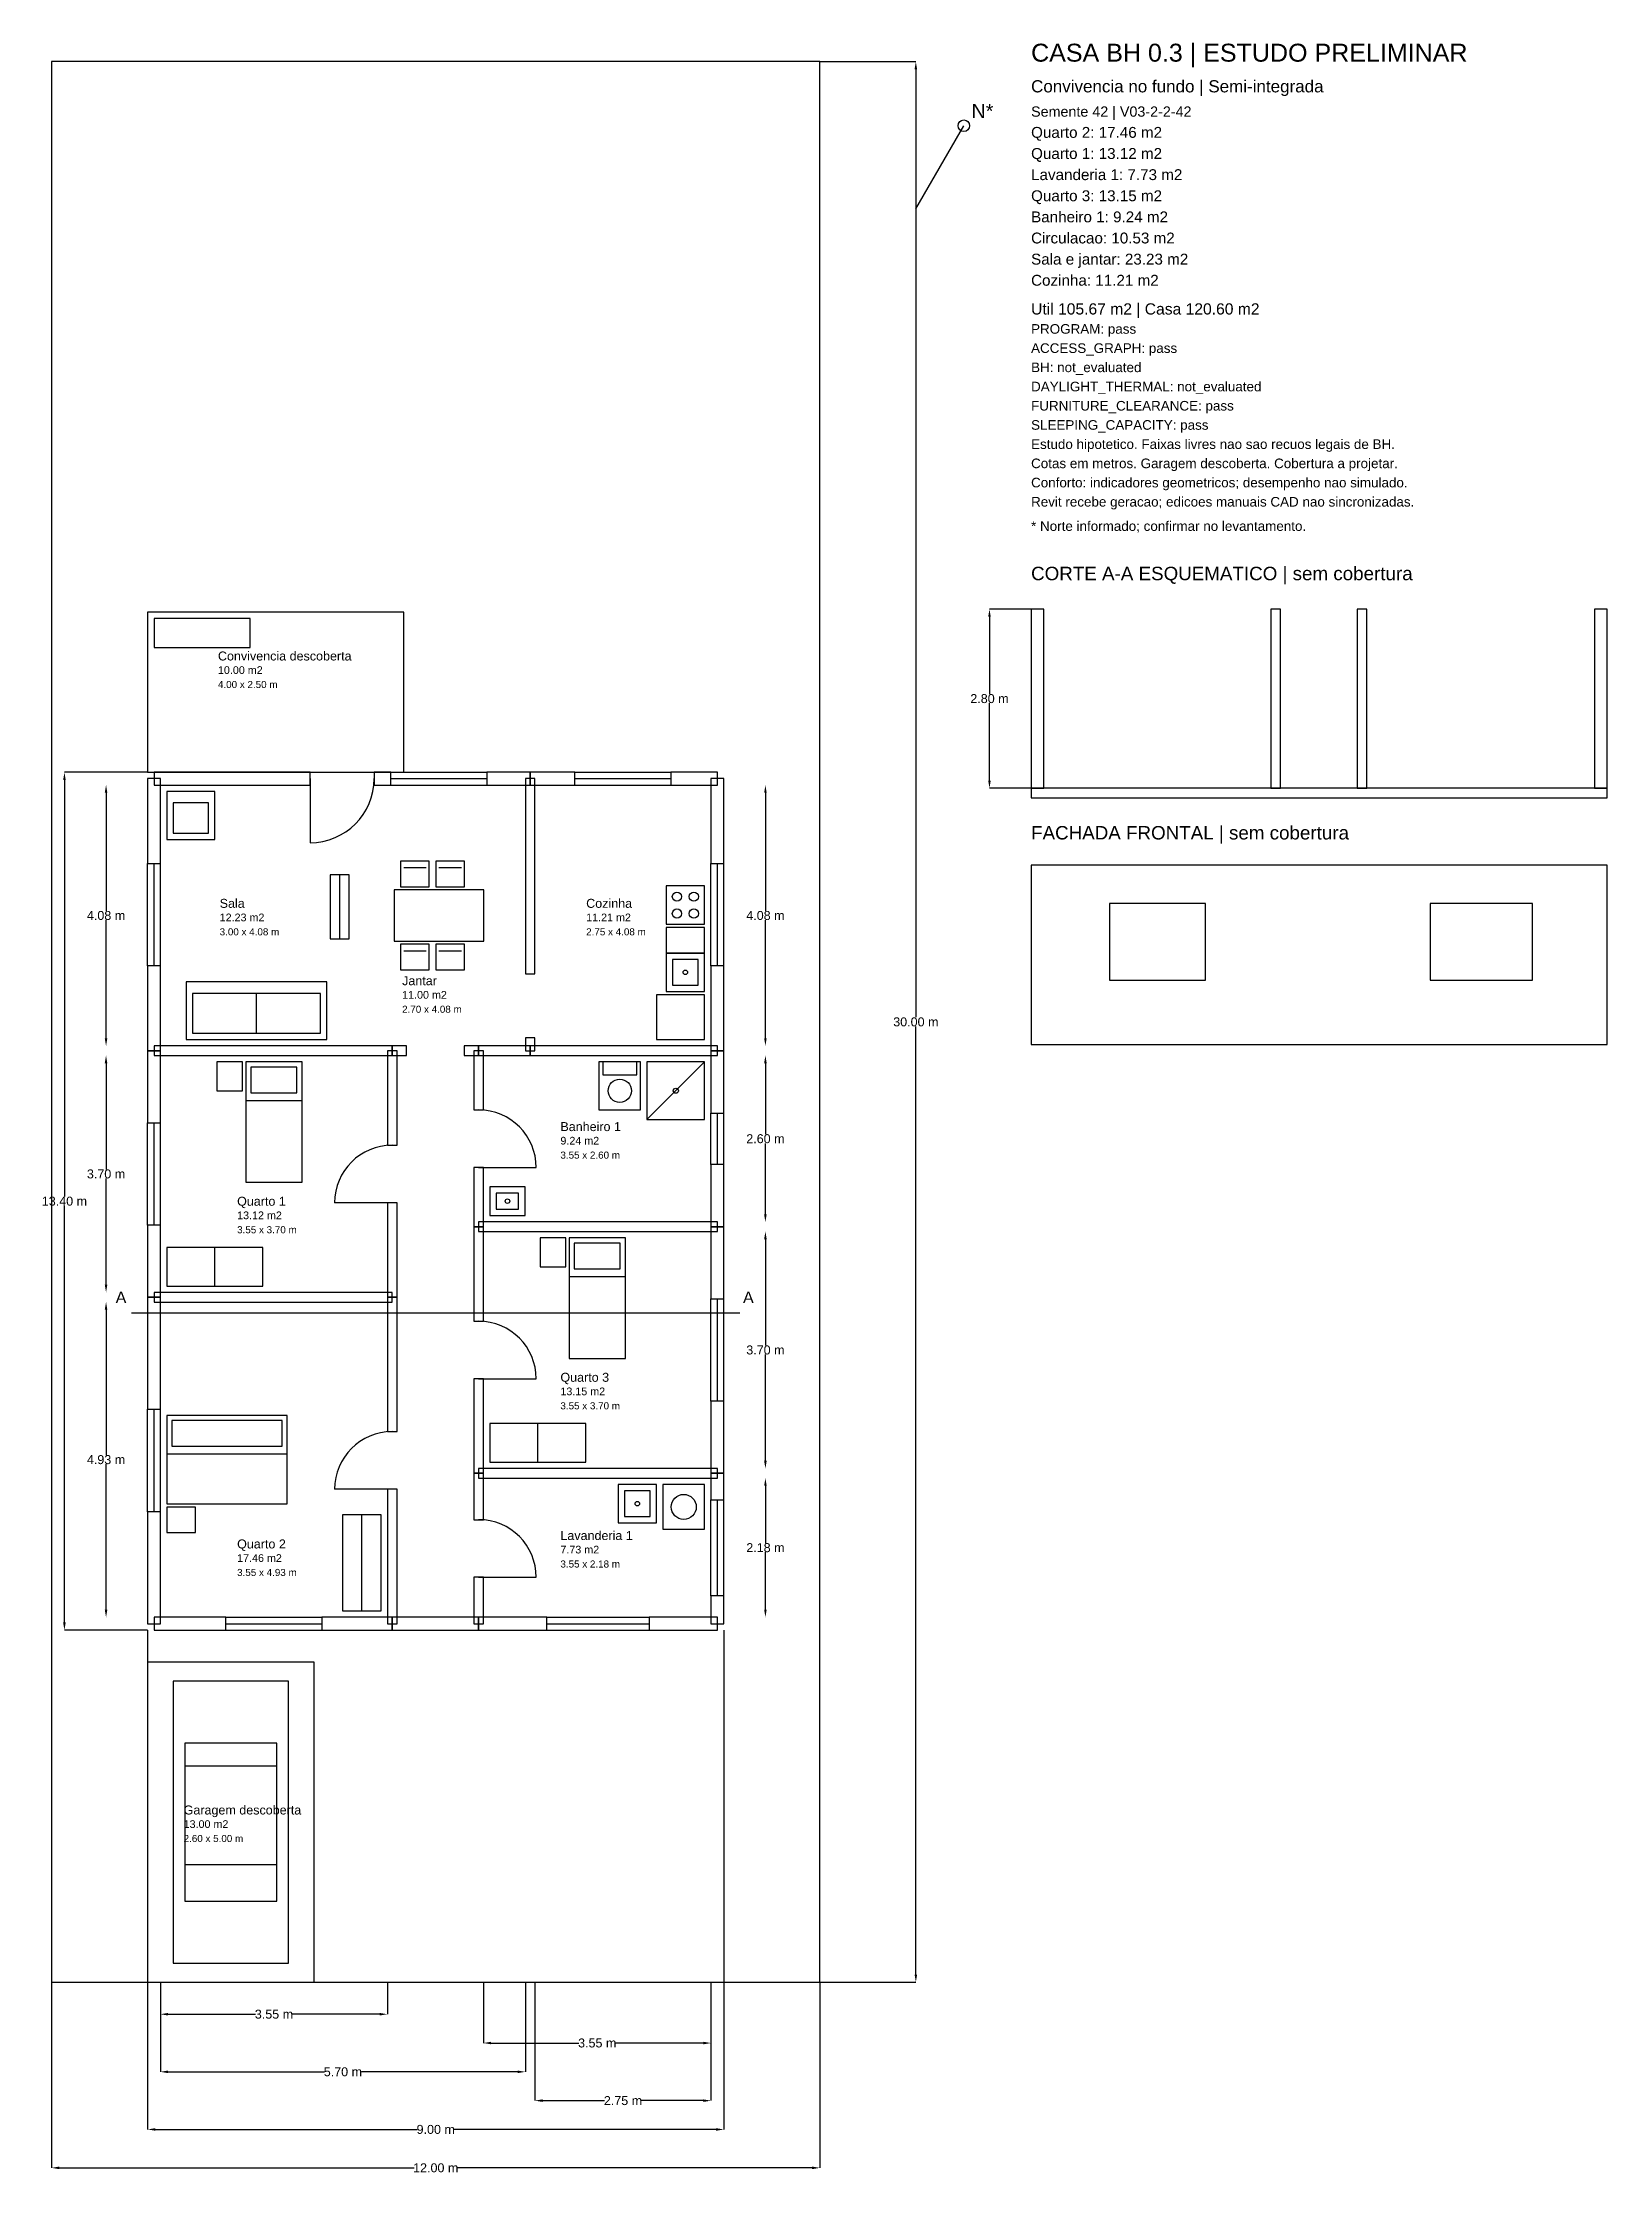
# Model space of a CAD drawing. Header units: millimetres. Extents: x -138 to 106300, y -4459 to 30295.
# Drawn here: x 40862 to 65300, y -3109 to 30295 of the extents above; entities that cross this region are included whole.
import ezdxf

# ---------------------------------------------------------------- set-up
doc = ezdxf.new("R2010")
doc.units = ezdxf.units.MM
doc.header["$MEASUREMENT"] = 0
for name, color, linetype in [('CASA_COTAS', 6, 'Continuous'), ('CASA_ESTUDO', 8, 'Continuous'), ('CASA_EXTERNO', 3, 'Continuous'), ('CASA_JANELAS', 4, 'Continuous'), ('CASA_LOTE', 8, 'Continuous'), ('CASA_MOVEIS', 3, 'Continuous'), ('CASA_PAREDES', 7, 'Continuous'), ('CASA_PORTAS', 2, 'Continuous'), ('CASA_TEXTOS', 7, 'Continuous')]:
    doc.layers.add(name, color=color, linetype=linetype)
doc.styles.get("Standard").update_dxf_attribs({"font": 'arial.ttf'})
doc.dimstyles.get("Standard").update_dxf_attribs({"dimtxt": 0.18, "dimasz": 0.18, "dimexe": 0.18, "dimexo": 0.0625, "dimgap": 0.09, "dimtad": 0, "dimtih": 1, "dimtoh": 1, "dimdec": 4, "dimzin": 0, "dimdsep": 46, "dimtxsty": 'Standard', "dimcen": 0.09, "dimadec": 0, "dimazin": 0, "dimtfac": 1, "dimtdec": 4, "dimtofl": 0, "dimtmove": 0, "dimatfit": 3, "dimfxl": 1, "dimtolj": 1, "dimtzin": 0, "dimarcsym": 0})

msp = doc.modelspace()

# ---------------------------------------------------------------- texts
at = {"layer": 'CASA_TEXTOS'}
for s, height, p in [('CASA BH 0.3 | ESTUDO PRELIMINAR', 280, (56300, 30000)), ('Convivencia no fundo | Semi-integrada', 190, (56300, 29520)), ('N*', 220, (55370, 29119.038)), ('Semente 42 | V03-2-2-42', 160, (56300, 29140)), ('Quarto 2: 17.46 m2', 170, (56300, 28810)), ('Quarto 1: 13.12 m2', 170, (56300, 28480)), ('Lavanderia 1: 7.73 m2', 170, (56300, 28150)), ('Quarto 3: 13.15 m2', 170, (56300, 27820)), ('Banheiro 1: 9.24 m2', 170, (56300, 27490)), ('Circulacao: 10.53 m2', 170, (56300, 27160)), ('Sala e jantar: 23.23 m2', 170, (56300, 26830)), ('Cozinha: 11.21 m2', 170, (56300, 26500)), ('Util 105.67 m2 | Casa 120.60 m2', 175, (56300, 26050)), ('PROGRAM: pass', 150, (56300, 25750)), ('ACCESS_GRAPH: pass', 150, (56300, 25450)), ('BH: not_evaluated', 150, (56300, 25150)), ('DAYLIGHT_THERMAL: not_evaluated', 150, (56300, 24850)), ('SLEEPING_CAPACITY: pass', 150, (56300, 24250)), ('FURNITURE_CLEARANCE: pass', 150, (56300, 24550)), ('Estudo hipotetico. Faixas livres nao sao recuos legais de BH.', 150, (56300, 23950)), ('Cotas em metros. Garagem descoberta. Cobertura a projetar.', 150, (56300, 23650)), ('Conforto: indicadores geometricos; desempenho nao simulado.', 150, (56300, 23350)), ('Revit recebe geracao; edicoes manuais CAD nao sincronizadas.', 150, (56300, 23050)), ('* Norte informado; confirmar no levantamento.', 150, (56300, 22670)), ('CORTE A-A ESQUEMATICO | sem cobertura', 210, (56300, 21900)), ('Convivencia descoberta', 140, (43598, 20646)), ('10.00 m2', 120, (43598, 20436)), ('4.00 x 2.50 m', 110, (43598, 20216)), ('FACHADA FRONTAL | sem cobertura', 210, (56300, 17850)), ('Sala', 140, (43625, 16782.5)), ('Cozinha', 140, (49350, 16782.5)), ('3.00 x 4.08 m', 110, (43625, 16352.5)), ('12.23 m2', 120, (43625, 16572.5)), ('2.75 x 4.08 m', 110, (49350, 16352.5)), ('11.21 m2', 120, (49350, 16572.5)), ('Jantar', 140, (46475, 15573.25)), ('11.00 m2', 120, (46475, 15363.25)), ('2.70 x 4.08 m', 110, (46475, 15143.25)), ('Banheiro 1', 140, (48947.594, 13295)), ('9.24 m2', 120, (48947.594, 13085)), ('3.55 x 2.60 m', 110, (48947.594, 12865)), ('Quarto 1', 140, (43897.594, 12129)), ('13.12 m2', 120, (43897.594, 11919)), ('3.55 x 3.70 m', 110, (43897.594, 11699)), ('A', 180, (42000, 10608)), ('A', 180, (51800, 10608)), ('Quarto 3', 140, (48947.594, 9379)), ('3.55 x 3.70 m', 110, (48947.594, 8949)), ('13.15 m2', 120, (48947.594, 9169)), ('Lavanderia 1', 140, (48947.594, 6907.5)), ('Quarto 2', 140, (43897.594, 6775.75)), ('17.46 m2', 120, (43897.594, 6565.75)), ('7.73 m2', 120, (48947.594, 6697.5)), ('3.55 x 4.93 m', 110, (43897.594, 6345.75)), ('3.55 x 2.18 m', 110, (48947.594, 6477.5)), ('Garagem descoberta', 140, (43062, 2620)), ('13.00 m2', 120, (43062, 2410)), ('2.60 x 5.00 m', 110, (43062, 2190))]:
    msp.add_text(s, height=height, dxfattribs=at).set_placement(p)

# ---------------------------------------------------------------- blocks, each defined once
blk = doc.blocks.new('*D15')
at = {"layer": 'CASA_COTAS', "color": 0, "lineweight": -2, "transparency": 16777216}
for p, q in [((41850, 10625), (41850, 10625)), ((41850, 10505), (41850, 8234)), ((41850, 5820), (41850, 8091)), ((41850, 5700), (41850, 5700))]:
    blk.add_line(p, q, dxfattribs=at)
at = {"layer": 'CASA_COTAS', "color": 0, "transparency": 16777216}
for points in [[(41830, 10505), (41870, 10505), (41850, 10625)], [(41830, 5820), (41870, 5820), (41850, 5700)]]:
    blk.add_solid(points, dxfattribs=at)
at = {"layer": 'Defpoints', "color": 0, "transparency": 16777216}
for p in [(41850, 10625), (41850, 10625), (41850, 5700)]:
    blk.add_point(p, dxfattribs=at)
at = {"layer": 'CASA_COTAS', "color": 0, "transparency": 16777216, "insert": (41850, 8162), "char_height": 140, "attachment_point": 5}
blk.add_mtext('\\A1;4.93 m', dxfattribs=at)
blk = doc.blocks.new('*D16')
at = {"layer": 'CASA_COTAS', "color": 0, "lineweight": -2, "transparency": 16777216}
for p, q in [((41850, 14475), (41850, 14475)), ((41850, 14355), (41850, 12697)), ((41850, 10895), (41850, 12553)), ((41850, 10775), (41850, 10775))]:
    blk.add_line(p, q, dxfattribs=at)
at = {"layer": 'CASA_COTAS', "color": 0, "transparency": 16777216}
for points in [[(41830, 14355), (41870, 14355), (41850, 14475)], [(41830, 10895), (41870, 10895), (41850, 10775)]]:
    blk.add_solid(points, dxfattribs=at)
at = {"layer": 'Defpoints', "color": 0, "transparency": 16777216}
for p in [(41850, 14475), (41850, 14475), (41850, 10775)]:
    blk.add_point(p, dxfattribs=at)
at = {"layer": 'CASA_COTAS', "color": 0, "transparency": 16777216, "insert": (41850, 12625), "char_height": 140, "attachment_point": 5}
blk.add_mtext('\\A1;3.70 m', dxfattribs=at)
blk = doc.blocks.new('*D17')
at = {"layer": 'CASA_COTAS', "color": 0, "lineweight": -2, "transparency": 16777216}
for p, q in [((52150, 7875), (52150, 7875)), ((52150, 7755), (52150, 6859)), ((52150, 5820), (52150, 6716)), ((52150, 5700), (52150, 5700))]:
    blk.add_line(p, q, dxfattribs=at)
at = {"layer": 'CASA_COTAS', "color": 0, "transparency": 16777216}
for points in [[(52130, 7755), (52170, 7755), (52150, 7875)], [(52130, 5820), (52170, 5820), (52150, 5700)]]:
    blk.add_solid(points, dxfattribs=at)
at = {"layer": 'Defpoints', "color": 0, "transparency": 16777216}
for p in [(52150, 7875), (52150, 7875), (52150, 5700)]:
    blk.add_point(p, dxfattribs=at)
at = {"layer": 'CASA_COTAS', "color": 0, "transparency": 16777216, "insert": (52150, 6787), "char_height": 140, "attachment_point": 5}
blk.add_mtext('\\A1;2.18 m', dxfattribs=at)
blk = doc.blocks.new('*D18')
at = {"layer": 'CASA_COTAS', "color": 0, "lineweight": -2, "transparency": 16777216}
for p, q in [((52150, 11725), (52150, 11725)), ((52150, 11605), (52150, 9947)), ((52150, 8145), (52150, 9803)), ((52150, 8025), (52150, 8025))]:
    blk.add_line(p, q, dxfattribs=at)
at = {"layer": 'CASA_COTAS', "color": 0, "transparency": 16777216}
for points in [[(52130, 11605), (52170, 11605), (52150, 11725)], [(52130, 8145), (52170, 8145), (52150, 8025)]]:
    blk.add_solid(points, dxfattribs=at)
at = {"layer": 'Defpoints', "color": 0, "transparency": 16777216}
for p in [(52150, 11725), (52150, 11725), (52150, 8025)]:
    blk.add_point(p, dxfattribs=at)
at = {"layer": 'CASA_COTAS', "color": 0, "transparency": 16777216, "insert": (52150, 9875), "char_height": 140, "attachment_point": 5}
blk.add_mtext('\\A1;3.70 m', dxfattribs=at)
blk = doc.blocks.new('*D19')
at = {"layer": 'CASA_COTAS', "color": 0, "lineweight": -2, "transparency": 16777216}
for p, q in [((52150, 14475), (52150, 14475)), ((52150, 14355), (52150, 13247)), ((52150, 11995), (52150, 13103)), ((52150, 11875), (52150, 11875))]:
    blk.add_line(p, q, dxfattribs=at)
at = {"layer": 'CASA_COTAS', "color": 0, "transparency": 16777216}
for points in [[(52130, 14355), (52170, 14355), (52150, 14475)], [(52130, 11995), (52170, 11995), (52150, 11875)]]:
    blk.add_solid(points, dxfattribs=at)
at = {"layer": 'Defpoints', "color": 0, "transparency": 16777216}
for p in [(52150, 14475), (52150, 14475), (52150, 11875)]:
    blk.add_point(p, dxfattribs=at)
at = {"layer": 'CASA_COTAS', "color": 0, "transparency": 16777216, "insert": (52150, 13175), "char_height": 140, "attachment_point": 5}
blk.add_mtext('\\A1;2.60 m', dxfattribs=at)
blk = doc.blocks.new('*D20')
at = {"layer": 'CASA_COTAS', "color": 0, "lineweight": -2, "transparency": 16777216}
for p, q in [((41850, 18700), (41850, 18700)), ((41850, 18580), (41850, 16734)), ((41850, 14745), (41850, 16591)), ((41850, 14625), (41850, 14625))]:
    blk.add_line(p, q, dxfattribs=at)
at = {"layer": 'CASA_COTAS', "color": 0, "transparency": 16777216}
for points in [[(41830, 18580), (41870, 18580), (41850, 18700)], [(41830, 14745), (41870, 14745), (41850, 14625)]]:
    blk.add_solid(points, dxfattribs=at)
at = {"layer": 'Defpoints', "color": 0, "transparency": 16777216}
for p in [(41850, 18700), (41850, 18700), (41850, 14625)]:
    blk.add_point(p, dxfattribs=at)
at = {"layer": 'CASA_COTAS', "color": 0, "transparency": 16777216, "insert": (41850, 16662), "char_height": 140, "attachment_point": 5}
blk.add_mtext('\\A1;4.08 m', dxfattribs=at)
blk = doc.blocks.new('*D21')
at = {"layer": 'CASA_COTAS', "color": 0, "lineweight": -2, "transparency": 16777216}
for p, q in [((52150, 18700), (52150, 18700)), ((52150, 18580), (52150, 16734)), ((52150, 14745), (52150, 16591)), ((52150, 14625), (52150, 14625))]:
    blk.add_line(p, q, dxfattribs=at)
at = {"layer": 'CASA_COTAS', "color": 0, "transparency": 16777216}
for points in [[(52130, 18580), (52170, 18580), (52150, 18700)], [(52130, 14745), (52170, 14745), (52150, 14625)]]:
    blk.add_solid(points, dxfattribs=at)
at = {"layer": 'Defpoints', "color": 0, "transparency": 16777216}
for p in [(52150, 18700), (52150, 18700), (52150, 14625)]:
    blk.add_point(p, dxfattribs=at)
at = {"layer": 'CASA_COTAS', "color": 0, "transparency": 16777216, "insert": (52150, 16662), "char_height": 140, "attachment_point": 5}
blk.add_mtext('\\A1;4.08 m', dxfattribs=at)
blk = doc.blocks.new('*D22')
at = {"layer": 'CASA_COTAS', "color": 0, "lineweight": -2, "transparency": 16777216}
for p, q in [((42700, 0), (42700, -500)), ((46245, 0), (46245, -500)), ((42820, -500), (44184, -500)), ((46125, -500), (44761, -500))]:
    blk.add_line(p, q, dxfattribs=at)
at = {"layer": 'CASA_COTAS', "color": 0, "transparency": 16777216}
for points in [[(42820, -480), (42820, -520), (42700, -500)], [(46125, -480), (46125, -520), (46245, -500)]]:
    blk.add_solid(points, dxfattribs=at)
at = {"layer": 'Defpoints', "color": 0, "transparency": 16777216}
for p in [(42700, 0), (46245, 0), (46245, -500)]:
    blk.add_point(p, dxfattribs=at)
at = {"layer": 'CASA_COTAS', "color": 0, "transparency": 16777216, "insert": (44473, -500), "char_height": 140, "attachment_point": 5}
blk.add_mtext('\\A1;3.55 m', dxfattribs=at)
blk = doc.blocks.new('*D23')
at = {"layer": 'CASA_COTAS', "color": 0, "lineweight": -2, "transparency": 16777216}
for p, q in [((47745, 0), (47745, -950)), ((51300, 0), (51300, -950)), ((47865, -950), (49234, -950)), ((51180, -950), (49811, -950))]:
    blk.add_line(p, q, dxfattribs=at)
at = {"layer": 'CASA_COTAS', "color": 0, "transparency": 16777216}
for points in [[(47865, -930), (47865, -970), (47745, -950)], [(51180, -930), (51180, -970), (51300, -950)]]:
    blk.add_solid(points, dxfattribs=at)
at = {"layer": 'Defpoints', "color": 0, "transparency": 16777216}
for p in [(47745, 0), (51300, 0), (51300, -950)]:
    blk.add_point(p, dxfattribs=at)
at = {"layer": 'CASA_COTAS', "color": 0, "transparency": 16777216, "insert": (49523, -950), "char_height": 140, "attachment_point": 5}
blk.add_mtext('\\A1;3.55 m', dxfattribs=at)
blk = doc.blocks.new('*D24')
at = {"layer": 'CASA_COTAS', "color": 0, "lineweight": -2, "transparency": 16777216}
for p, q in [((42700, 0), (42700, -1400)), ((48400, 0), (48400, -1400)), ((42820, -1400), (45261, -1400)), ((48280, -1400), (45839, -1400))]:
    blk.add_line(p, q, dxfattribs=at)
at = {"layer": 'CASA_COTAS', "color": 0, "transparency": 16777216}
for points in [[(42820, -1380), (42820, -1420), (42700, -1400)], [(48280, -1380), (48280, -1420), (48400, -1400)]]:
    blk.add_solid(points, dxfattribs=at)
at = {"layer": 'Defpoints', "color": 0, "transparency": 16777216}
for p in [(42700, 0), (48400, 0), (48400, -1400)]:
    blk.add_point(p, dxfattribs=at)
at = {"layer": 'CASA_COTAS', "color": 0, "transparency": 16777216, "insert": (45550, -1400), "char_height": 140, "attachment_point": 5}
blk.add_mtext('\\A1;5.70 m', dxfattribs=at)
blk = doc.blocks.new('*D25')
at = {"layer": 'CASA_COTAS', "color": 0, "lineweight": -2, "transparency": 16777216}
for p, q in [((48550, 0), (48550, -1850)), ((51300, 0), (51300, -1850)), ((48670, -1850), (49635, -1850)), ((51180, -1850), (50215, -1850))]:
    blk.add_line(p, q, dxfattribs=at)
at = {"layer": 'CASA_COTAS', "color": 0, "transparency": 16777216}
for points in [[(48670, -1830), (48670, -1870), (48550, -1850)], [(51180, -1830), (51180, -1870), (51300, -1850)]]:
    blk.add_solid(points, dxfattribs=at)
at = {"layer": 'Defpoints', "color": 0, "transparency": 16777216}
for p in [(48550, 0), (51300, 0), (51300, -1850)]:
    blk.add_point(p, dxfattribs=at)
at = {"layer": 'CASA_COTAS', "color": 0, "transparency": 16777216, "insert": (49925, -1850), "char_height": 140, "attachment_point": 5}
blk.add_mtext('\\A1;2.75 m', dxfattribs=at)
blk = doc.blocks.new('*D26')
at = {"layer": 'CASA_COTAS', "color": 0, "lineweight": -2, "transparency": 16777216}
for p, q in [((42500, 5500), (42500, -2300)), ((51500, 5500), (51500, -2300)), ((42620, -2300), (46711, -2300)), ((51380, -2300), (47289, -2300))]:
    blk.add_line(p, q, dxfattribs=at)
at = {"layer": 'CASA_COTAS', "color": 0, "transparency": 16777216}
for points in [[(42620, -2280), (42620, -2320), (42500, -2300)], [(51380, -2280), (51380, -2320), (51500, -2300)]]:
    blk.add_solid(points, dxfattribs=at)
at = {"layer": 'Defpoints', "color": 0, "transparency": 16777216}
for p in [(42500, 5500), (51500, 5500), (51500, -2300)]:
    blk.add_point(p, dxfattribs=at)
at = {"layer": 'CASA_COTAS', "color": 0, "transparency": 16777216, "insert": (47000, -2300), "char_height": 140, "attachment_point": 5}
blk.add_mtext('\\A1;9.00 m', dxfattribs=at)
blk = doc.blocks.new('*D27')
at = {"layer": 'CASA_COTAS', "color": 0, "lineweight": -2, "transparency": 16777216}
for p, q in [((42500, 18900), (41200, 18900)), ((41200, 18780), (41200, 12272)), ((41200, 5620), (41200, 12128)), ((42500, 5500), (41200, 5500))]:
    blk.add_line(p, q, dxfattribs=at)
at = {"layer": 'CASA_COTAS', "color": 0, "transparency": 16777216}
for points in [[(41180, 18780), (41220, 18780), (41200, 18900)], [(41180, 5620), (41220, 5620), (41200, 5500)]]:
    blk.add_solid(points, dxfattribs=at)
at = {"layer": 'Defpoints', "color": 0, "transparency": 16777216}
for p in [(41200, 18900), (42500, 18900), (42500, 5500)]:
    blk.add_point(p, dxfattribs=at)
at = {"layer": 'CASA_COTAS', "color": 0, "transparency": 16777216, "insert": (41200, 12200), "char_height": 140, "attachment_point": 5}
blk.add_mtext('\\A1;13.40 m', dxfattribs=at)
blk = doc.blocks.new('*D28')
at = {"layer": 'CASA_COTAS', "color": 0, "lineweight": -2, "transparency": 16777216}
for p, q in [((41000, 0), (41000, -2900)), ((53000, 0), (53000, -2900)), ((41120, -2900), (46664, -2900)), ((52880, -2900), (47336, -2900))]:
    blk.add_line(p, q, dxfattribs=at)
at = {"layer": 'CASA_COTAS', "color": 0, "transparency": 16777216}
for points in [[(41120, -2880), (41120, -2920), (41000, -2900)], [(52880, -2880), (52880, -2920), (53000, -2900)]]:
    blk.add_solid(points, dxfattribs=at)
at = {"layer": 'Defpoints', "color": 0, "transparency": 16777216}
for p in [(41000, 0), (53000, 0), (53000, -2900)]:
    blk.add_point(p, dxfattribs=at)
at = {"layer": 'CASA_COTAS', "color": 0, "transparency": 16777216, "insert": (47000, -2900), "char_height": 140, "attachment_point": 5}
blk.add_mtext('\\A1;12.00 m', dxfattribs=at)
blk = doc.blocks.new('*D29')
at = {"layer": 'CASA_COTAS', "color": 0, "lineweight": -2, "transparency": 16777216}
for p, q in [((53000, 30000), (54500, 30000)), ((54500, 29880), (54500, 15072)), ((54500, 120), (54500, 14928)), ((53000, 0), (54500, 0))]:
    blk.add_line(p, q, dxfattribs=at)
at = {"layer": 'CASA_COTAS', "color": 0, "transparency": 16777216}
for points in [[(54480, 29880), (54520, 29880), (54500, 30000)], [(54480, 120), (54520, 120), (54500, 0)]]:
    blk.add_solid(points, dxfattribs=at)
at = {"layer": 'Defpoints', "color": 0, "transparency": 16777216}
for p in [(53000, 30000), (54500, 30000), (53000, 0)]:
    blk.add_point(p, dxfattribs=at)
at = {"layer": 'CASA_COTAS', "color": 0, "transparency": 16777216, "insert": (54500, 15000), "char_height": 140, "attachment_point": 5}
blk.add_mtext('\\A1;30.00 m', dxfattribs=at)
blk = doc.blocks.new('*D30')
at = {"layer": 'CASA_COTAS', "color": 0, "lineweight": -2, "transparency": 16777216}
for p, q in [((56300, 21450), (55650, 21450)), ((55650, 21330), (55650, 20122)), ((55650, 18770), (55650, 19978)), ((56300, 18650), (55650, 18650))]:
    blk.add_line(p, q, dxfattribs=at)
at = {"layer": 'CASA_COTAS', "color": 0, "transparency": 16777216}
for points in [[(55630, 21330), (55670, 21330), (55650, 21450)], [(55630, 18770), (55670, 18770), (55650, 18650)]]:
    blk.add_solid(points, dxfattribs=at)
at = {"layer": 'Defpoints', "color": 0, "transparency": 16777216}
for p in [(55650, 21450), (56300, 21450), (56300, 18650)]:
    blk.add_point(p, dxfattribs=at)
at = {"layer": 'CASA_COTAS', "color": 0, "transparency": 16777216, "insert": (55650, 20050), "char_height": 140, "attachment_point": 5}
blk.add_mtext('\\A1;2.80 m', dxfattribs=at)

# ---------------------------------------------------------------- dimensions: what is measured, and where the dimension line sits
at = {"layer": 'CASA_COTAS'}
for base, p1, p2, picture, middle in [((54500, 30000), (53000, 0), (53000, 30000), '*D29', (54500, 15000)), ((55650, 21450), (56300, 18650), (56300, 21450), '*D30', (55650, 20050)), ((41200, 18900), (42500, 5500), (42500, 18900), '*D27', (41200, 12200)), ((41850, 18700), (41850, 14625), (41850, 18700), '*D20', (41850, 16662.5)), ((52150, 18700), (52150, 14625), (52150, 18700), '*D21', (52150, 16662.5)), ((41850, 14475), (41850, 10775), (41850, 14475), '*D16', (41850, 12625)), ((52150, 14475), (52150, 11875), (52150, 14475), '*D19', (52150, 13175)), ((52150, 11725), (52150, 8025), (52150, 11725), '*D18', (52150, 9875)), ((41850, 10625), (41850, 5700), (41850, 10625), '*D15', (41850, 8162.5)), ((52150, 7875), (52150, 5700), (52150, 7875), '*D17', (52150, 6787.5))]:
    dim = msp.add_linear_dim(base=base, p1=p1, p2=p2, angle=90, dimstyle='Standard', override={"dimtxt": 140, "dimasz": 120, "dimdec": 2, "dimlfac": 0.001, "dimpost": '<> m'}, dxfattribs=at)
    dim.commit()
    dim.dimension.update_dxf_attribs({"geometry": picture, "text_midpoint": middle})
for base, p1, p2, picture, middle in [((51500, -2300), (42500, 5500), (51500, 5500), '*D26', (47000, -2300)), ((53000, -2900), (41000, 0), (53000, 0), '*D28', (47000, -2900)), ((46245.189, -500), (42700, 0), (46245.189, 0), '*D22', (44472.594, -500)), ((48400, -1400), (42700, 0), (48400, 0), '*D24', (45550, -1400)), ((51300, -950), (47745.189, 0), (51300, 0), '*D23', (49522.594, -950)), ((51300, -1850), (48550, 0), (51300, 0), '*D25', (49925, -1850))]:
    dim = msp.add_linear_dim(base=base, p1=p1, p2=p2, dimstyle='Standard', override={"dimtxt": 140, "dimasz": 120, "dimdec": 2, "dimlfac": 0.001, "dimpost": '<> m'}, dxfattribs=at)
    dim.commit()
    dim.dimension.update_dxf_attribs({"geometry": picture, "text_midpoint": middle})

# ---------------------------------------------------------------- linework, layer by layer
at = {"layer": 'CASA_ESTUDO'}
for p, q in [((54500, 27700), (55250, 28999.038)), ((42250, 10458), (51750, 10458))]:
    msp.add_line(p, q, dxfattribs=at)
for points in [[(56300, 18650), (56500, 18650), (56500, 21450), (56300, 21450)], [(60045.189, 18650), (60195.189, 18650), (60195.189, 21450), (60045.189, 21450)], [(61395.189, 18650), (61545.189, 18650), (61545.189, 21450), (61395.189, 21450)], [(65100, 18650), (65300, 18650), (65300, 21450), (65100, 21450)], [(56300, 18500), (65300, 18500), (65300, 18650), (56300, 18650)], [(56300, 14650), (65300, 14650), (65300, 17450), (56300, 17450)], [(57522.594, 15650), (59022.594, 15650), (59022.594, 16850), (57522.594, 16850)], [(62535.094, 15650), (64135.094, 15650), (64135.094, 16850), (62535.094, 16850)]]:
    msp.add_lwpolyline(points, close=True, dxfattribs=at)
msp.add_circle((55250, 28999.038), 90, dxfattribs=at)
at = {"layer": 'CASA_EXTERNO'}
for points in [[(42500, 18900), (46500, 18900), (46500, 21400), (42500, 21400)], [(42500, 0), (45100, 0), (45100, 5000), (42500, 5000)]]:
    msp.add_lwpolyline(points, close=True, dxfattribs=at)
at = {"layer": 'CASA_JANELAS'}
for p, q in [((46300, 18900), (47800, 18900)), ((46300, 18800), (47800, 18800)), ((49175, 18900), (50675, 18900)), ((49175, 18800), (50675, 18800)), ((46300, 18700), (47800, 18700)), ((49175, 18700), (50675, 18700)), ((42500, 15875), (42500, 17475)), ((42600, 15875), (42600, 17475)), ((42700, 15875), (42700, 17475)), ((51300, 15875), (51300, 17475)), ((51400, 15875), (51400, 17475)), ((51500, 15875), (51500, 17475)), ((42500, 11825), (42500, 13425)), ((42600, 11825), (42600, 13425)), ((42700, 11825), (42700, 13425)), ((51300, 12775), (51300, 13575)), ((51400, 12775), (51400, 13575)), ((51500, 12775), (51500, 13575)), ((51300, 9075), (51300, 10675)), ((51400, 9075), (51400, 10675)), ((51500, 9075), (51500, 10675)), ((42500, 7350), (42500, 8950)), ((42600, 7350), (42600, 8950)), ((42700, 7350), (42700, 8950)), ((51300, 6037.5), (51300, 7537.5)), ((51400, 6037.5), (51400, 7537.5)), ((51500, 6037.5), (51500, 7537.5)), ((43722.594, 5700), (45222.594, 5700)), ((48735.094, 5700), (50335.094, 5700)), ((43722.594, 5600), (45222.594, 5600)), ((43722.594, 5500), (45222.594, 5500)), ((48735.094, 5600), (50335.094, 5600)), ((48735.094, 5500), (50335.094, 5500))]:
    msp.add_line(p, q, dxfattribs=at)
at = {"layer": 'CASA_LOTE'}
msp.add_lwpolyline([(41000, 0), (53000, 0), (53000, 30000), (41000, 30000)], close=True, dxfattribs=at)
at = {"layer": 'CASA_MOVEIS'}
for p, q in [((46500, 17412.5), (46850, 17412.5)), ((47050, 17412.5), (47400, 17412.5)), ((45500, 16300), (45500, 17300)), ((46500, 16112.5), (46850, 16112.5)), ((47050, 16112.5), (47400, 16112.5)), ((44200, 14825), (44200, 15445)), ((50300, 13475), (51200, 14375)), ((44032.594, 13775), (44912.594, 13775)), ((43550, 10875), (43550, 11475)), ((49082.594, 11025), (49962.594, 11025)), ((48595.189, 8125), (48595.189, 8725)), ((42800, 8252.5), (44680, 8252.5)), ((45845.189, 5800), (45845.189, 7300)), ((43080, 3380), (44520, 3380)), ((43080, 1840), (44520, 1840))]:
    msp.add_line(p, q, dxfattribs=at)
for points in [[(42600, 20850), (44100, 20850), (44100, 21300), (42600, 21300)], [(42800, 17850), (43550, 17850), (43550, 18600), (42800, 18600)], [(42900, 17950), (43450, 17950), (43450, 18420), (42900, 18420)], [(46450, 17112.5), (46900, 17112.5), (46900, 17512.5), (46450, 17512.5)], [(47000, 17112.5), (47450, 17112.5), (47450, 17512.5), (47000, 17512.5)], [(45350, 16300), (45650, 16300), (45650, 17300), (45350, 17300)], [(46350, 16262.5), (47750, 16262.5), (47750, 17062.5), (46350, 17062.5)], [(50600, 16525), (51200, 16525), (51200, 17125), (50600, 17125)], [(50600, 16075), (51200, 16075), (51200, 16475), (50600, 16475)], [(46450, 15812.5), (46900, 15812.5), (46900, 16212.5), (46450, 16212.5)], [(47000, 15812.5), (47450, 15812.5), (47450, 16212.5), (47000, 16212.5)], [(50600, 15475), (51200, 15475), (51200, 16075), (50600, 16075)], [(50700, 15575), (51100, 15575), (51100, 15975), (50700, 15975)], [(43100, 14725), (45300, 14725), (45300, 15625), (43100, 15625)], [(43200, 14825), (45200, 14825), (45200, 15445), (43200, 15445)], [(50450, 14725), (51200, 14725), (51200, 15425), (50450, 15425)], [(43582.594, 13925), (43982.594, 13925), (43982.594, 14375), (43582.594, 14375)], [(44032.594, 12495), (44912.594, 12495), (44912.594, 14375), (44032.594, 14375)], [(49550, 13625), (50200, 13625), (50200, 14375), (49550, 14375)], [(49610, 14175), (50140, 14175), (50140, 14375), (49610, 14375)], [(50300, 13475), (51200, 13475), (51200, 14375), (50300, 14375)], [(44112.594, 13895), (44832.594, 13895), (44832.594, 14295), (44112.594, 14295)], [(47845.189, 11975), (48395.189, 11975), (48395.189, 12425), (47845.189, 12425)], [(47945.189, 12075), (48295.189, 12075), (48295.189, 12325), (47945.189, 12325)], [(42800, 10875), (44300, 10875), (44300, 11475), (42800, 11475)], [(48632.594, 11175), (49032.594, 11175), (49032.594, 11625), (48632.594, 11625)], [(49082.594, 9745), (49962.594, 9745), (49962.594, 11625), (49082.594, 11625)], [(49162.594, 11145), (49882.594, 11145), (49882.594, 11545), (49162.594, 11545)], [(42800, 7472.5), (44680, 7472.5), (44680, 8852.5), (42800, 8852.5)], [(42880, 8372.5), (44600, 8372.5), (44600, 8772.5), (42880, 8772.5)], [(47845.189, 8125), (49345.189, 8125), (49345.189, 8725), (47845.189, 8725)], [(49850, 7175), (50450, 7175), (50450, 7775), (49850, 7775)], [(50550, 7075), (51200, 7075), (51200, 7775), (50550, 7775)], [(42800, 7022.5), (43250, 7022.5), (43250, 7422.5), (42800, 7422.5)], [(49950, 7275), (50350, 7275), (50350, 7675), (49950, 7675)], [(45545.189, 5800), (46145.189, 5800), (46145.189, 7300), (45545.189, 7300)], [(42900, 300), (44700, 300), (44700, 4700), (42900, 4700)], [(43080, 1268), (44520, 1268), (44520, 3732), (43080, 3732)]]:
    msp.add_lwpolyline(points, close=True, dxfattribs=at)
for centre, radius in [((50768, 16957), 72), ((50768, 16693), 72), ((51032, 16957), 72), ((51032, 16693), 72), ((50900, 15775), 35), ((49875, 13925), 182), ((50750, 13925), 40), ((48120.189, 12200), 35), ((50150, 7475), 35), ((50875, 7425), 195)]:
    msp.add_circle(centre, radius, dxfattribs=at)
at = {"layer": 'CASA_PAREDES'}
for points in [[(42500, 17475), (42700, 17475), (42700, 18800), (42500, 18800)], [(42600, 18700), (45037.5, 18700), (45037.5, 18900), (42600, 18900)], [(46037.5, 18700), (46300, 18700), (46300, 18900), (46037.5, 18900)], [(47800, 18700), (48475, 18700), (48475, 18900), (47800, 18900)], [(48400, 15750), (48550, 15750), (48550, 18800), (48400, 18800)], [(48475, 18700), (49175, 18700), (49175, 18900), (48475, 18900)], [(50675, 18700), (51400, 18700), (51400, 18900), (50675, 18900)], [(51300, 17475), (51500, 17475), (51500, 18800), (51300, 18800)], [(42500, 14550), (42700, 14550), (42700, 15875), (42500, 15875)], [(51300, 14550), (51500, 14550), (51500, 15875), (51300, 15875)], [(48400, 14550), (48550, 14550), (48550, 14750), (48400, 14750)], [(42500, 13425), (42700, 13425), (42700, 14550), (42500, 14550)], [(42600, 14475), (46320.189, 14475), (46320.189, 14625), (42600, 14625)], [(46245.189, 13075), (46395.189, 13075), (46395.189, 14550), (46245.189, 14550)], [(46320.189, 14475), (46545.189, 14475), (46545.189, 14625), (46320.189, 14625)], [(47445.189, 14475), (47670.189, 14475), (47670.189, 14625), (47445.189, 14625)], [(47595.189, 13625), (47745.189, 13625), (47745.189, 14550), (47595.189, 14550)], [(47670.189, 14475), (48475, 14475), (48475, 14625), (47670.189, 14625)], [(48475, 14475), (51400, 14475), (51400, 14625), (48475, 14625)], [(51300, 13575), (51500, 13575), (51500, 14550), (51300, 14550)], [(47595.189, 11800), (47745.189, 11800), (47745.189, 12725), (47595.189, 12725)], [(51300, 11800), (51500, 11800), (51500, 12775), (51300, 12775)], [(46245.189, 10700), (46395.189, 10700), (46395.189, 12175), (46245.189, 12175)], [(42500, 10700), (42700, 10700), (42700, 11825), (42500, 11825)], [(47595.189, 10325), (47745.189, 10325), (47745.189, 11800), (47595.189, 11800)], [(47670.189, 11725), (51400, 11725), (51400, 11875), (47670.189, 11875)], [(51300, 10675), (51500, 10675), (51500, 11800), (51300, 11800)], [(42500, 8950), (42700, 8950), (42700, 10700), (42500, 10700)], [(42600, 10625), (46320.189, 10625), (46320.189, 10775), (42600, 10775)], [(46245.189, 8600), (46395.189, 8600), (46395.189, 10700), (46245.189, 10700)], [(47595.189, 7950), (47745.189, 7950), (47745.189, 9425), (47595.189, 9425)], [(51300, 7950), (51500, 7950), (51500, 9075), (51300, 9075)], [(47670.189, 7875), (51400, 7875), (51400, 8025), (47670.189, 8025)], [(46245.189, 5600), (46395.189, 5600), (46395.189, 7700), (46245.189, 7700)], [(47595.189, 7225), (47745.189, 7225), (47745.189, 7950), (47595.189, 7950)], [(51300, 7537.5), (51500, 7537.5), (51500, 7950), (51300, 7950)], [(42500, 5600), (42700, 5600), (42700, 7350), (42500, 7350)], [(47595.189, 5600), (47745.189, 5600), (47745.189, 6325), (47595.189, 6325)], [(51300, 5600), (51500, 5600), (51500, 6037.5), (51300, 6037.5)], [(42600, 5500), (43722.594, 5500), (43722.594, 5700), (42600, 5700)], [(45222.594, 5500), (46320.189, 5500), (46320.189, 5700), (45222.594, 5700)], [(46320.189, 5500), (47670.189, 5500), (47670.189, 5700), (46320.189, 5700)], [(47670.189, 5500), (48735.094, 5500), (48735.094, 5700), (47670.189, 5700)], [(50335.094, 5500), (51400, 5500), (51400, 5700), (50335.094, 5700)]]:
    msp.add_lwpolyline(points, close=True, dxfattribs=at)
at = {"layer": 'CASA_PORTAS'}
for p, q in [((45037.5, 18800), (45037.5, 17800)), ((47670.189, 12725), (48570.189, 12725)), ((46320.189, 12175), (45420.189, 12175)), ((47670.189, 9425), (48570.189, 9425)), ((46320.189, 7700), (45420.189, 7700)), ((47670.189, 6325), (48570.189, 6325))]:
    msp.add_line(p, q, dxfattribs=at)
for centre, radius, start, end in [((45037.5, 18800), 1000, 270, 0), ((47670.189, 12725), 900, 0, 90), ((46320.189, 12175), 900, 90, 180), ((47670.189, 9425), 900, 0, 90), ((46320.189, 7700), 900, 90, 180), ((47670.189, 6325), 900, 0, 90)]:
    msp.add_arc(centre, radius, start, end, dxfattribs=at)

msp.set_redraw_order([(e.dxf.handle, doc.entitydb.next_handle()) for e in msp.query("TEXT MTEXT ATTDEF DIMENSION ARC_DIMENSION")])  # texts and dimensions are drawn at this point

doc.saveas('drawing.dxf')
